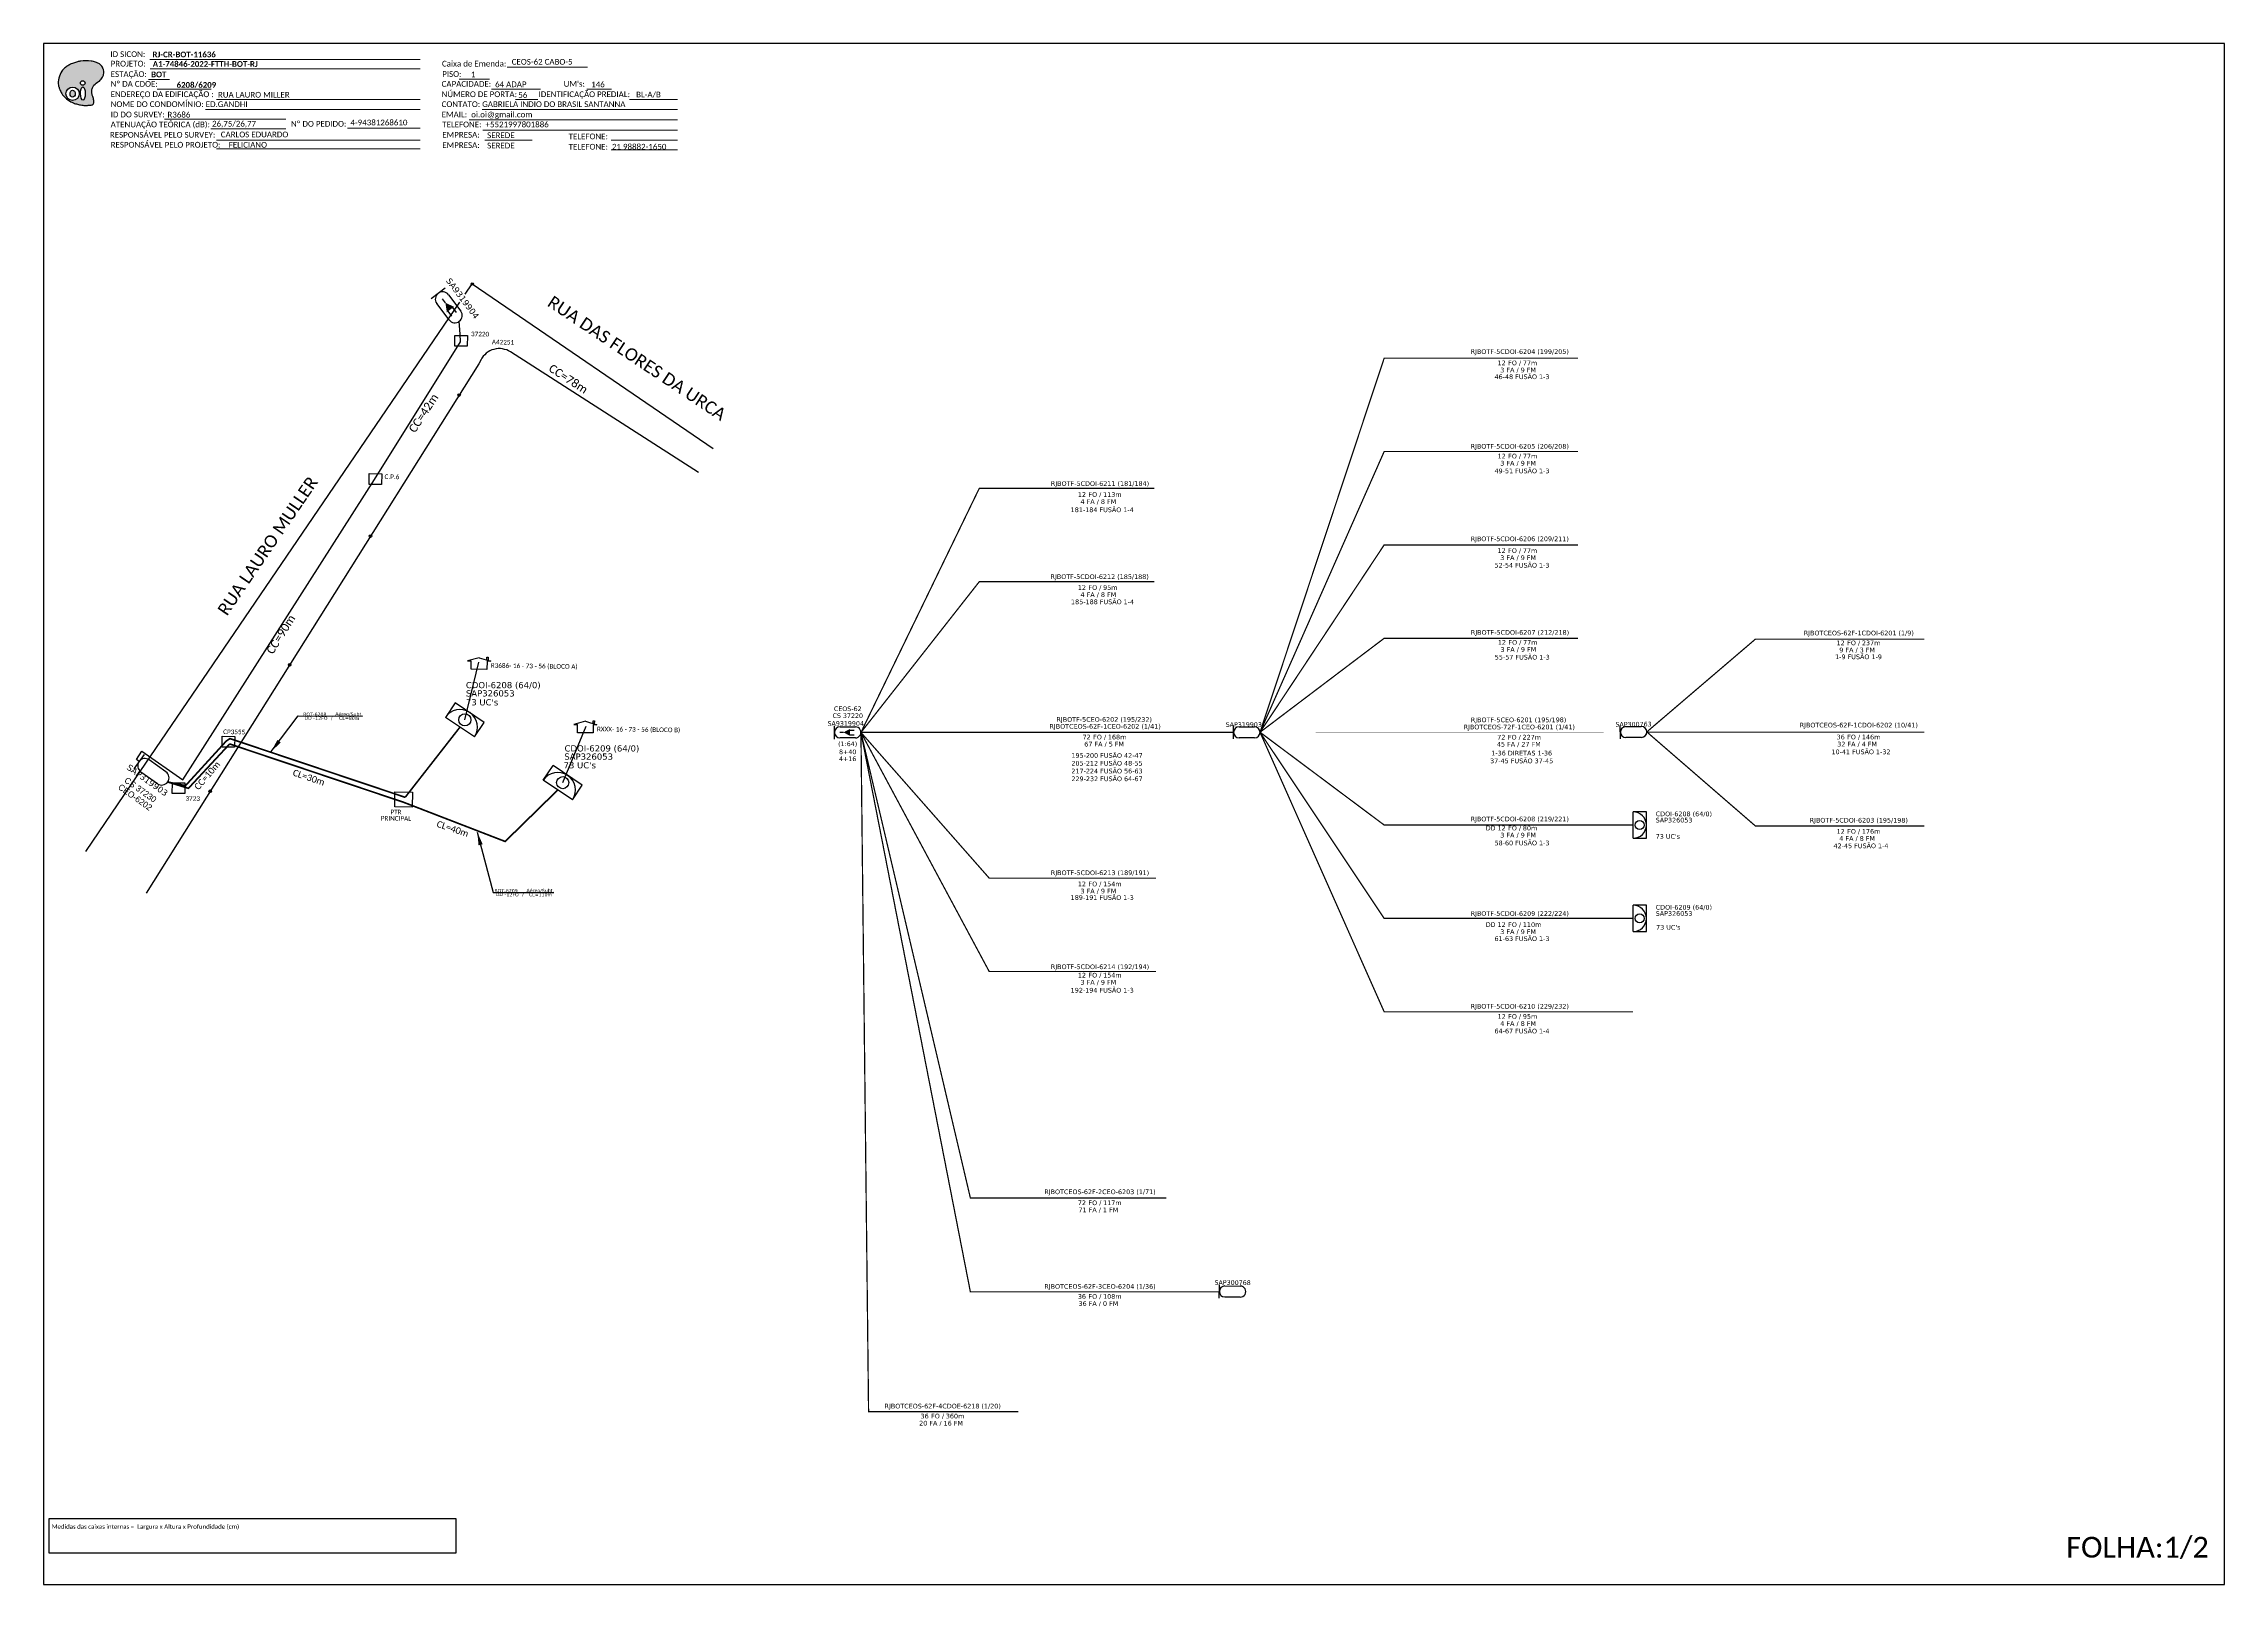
# Model space of a CAD drawing. Header units: metres. Extents: x -894 to 988, y 24 to 618.
# Drawn here: x -894 to -53, y 24 to 618 of the extents above; entities that cross this region are included whole.
import ezdxf
from ezdxf.enums import TextEntityAlignment as Align

# ---------------------------------------------------------------- set-up
doc = ezdxf.new("R2010")
doc.units = ezdxf.units.M
for name, color, linetype in [('20.5-CABO AÉREO', 1, 'Continuous'), ('CD a instalar', 1, 'Continuous'), ('CDO_INTERIOR', 1, 'Continuous'), ('CEO', 1, 'Continuous'), ('CEOS', 1, 'Continuous'), ('label_cabos', 7, 'Continuous'), ('Legenda', 1, 'Continuous'), ('LEGENDAS_INFRAESTRUTURAS', 7, 'Continuous'), ('MUB_DIVISA', 7, 'Continuous'), ('MUB_EDIFICACOES', 7, 'Continuous'), ('MUB_QUADRAS', 7, 'Continuous'), ('MUB_SEGMENTO', 7, 'Continuous'), ('NOS_DE_INFRAESTRUTURA', 7, 'Continuous'), ('SURVEYS', 7, 'Continuous'), ('SURVEYS_LEGENDAS', 7, 'Continuous')]:
    doc.layers.add(name, color=color, linetype=linetype)
doc.layers.add('EXTRA', color=50, linetype='Continuous', plot=False)
doc.layers.add('Texto_Cabos', color=1, linetype='Continuous', lineweight=20)
doc.styles.add('Legend', font='calibri.ttf')
doc.styles.add('siredit', font='verdana.ttf')
doc.styles.get("Standard").update_dxf_attribs({"font": 'arial.ttf'})
doc.styles.add('Style-font000', font='font000.shx')
doc.styles.add('WMF-Calibri0', font='calibri.ttf')
doc.styles.add('WMF-Calibri1', font='calibrib.ttf')
doc.linetypes.add('FENCELINE1', pattern='A,6.35,-2.54,[133,ltypeshp.shx,S=2.54,R=0,X=-2.54,Y=0],-2.54,25.4', length=36.83)
doc.dimstyles.get("Standard").update_dxf_attribs({"dimtxt": 0.18, "dimasz": 0.18, "dimexe": 0.18, "dimexo": 0.0625, "dimgap": 0.09, "dimtad": 0, "dimtih": 1, "dimtoh": 1, "dimdec": 4, "dimzin": 0, "dimdsep": 46, "dimtxsty": 'Standard', "dimcen": 0.09, "dimadec": 0, "dimazin": 0, "dimtfac": 1, "dimtdec": 4, "dimtofl": 0, "dimtmove": 0, "dimatfit": 3, "dimfxl": 0, "dimtolj": 1, "dimtzin": 0, "dimarcsym": 0})

# ---------------------------------------------------------------- blocks, each defined once
blk = doc.blocks.new('DV')
at = {"linetype": 'Continuous'}
blk.add_circle((0, 0), 0.00000275, dxfattribs=at)
blk = doc.blocks.new('MHMZ')
at = {"color": 0}
for p, q in [((-0.0000128, 0.0000113), (0.0000144, 0.0000113)), ((-0.0000128, -0.0000121), (-0.0000128, 0.0000113)), ((0.0000144, 0.0000113), (0.0000144, -0.0000121)), ((0.0000144, -0.0000121), (-0.0000128, -0.0000121))]:
    blk.add_line(p, q, dxfattribs=at)
blk = doc.blocks.new('LVLV')
for p, q in [((0, 0.0000254), (-0.0000251, 0.000018)), ((-0.0000251, 0.000018), (-0.0000173, 0.000018)), ((-0.0000172, 0), (-0.0000172, 0.0000179)), ((0.0000172, 0), (-0.0000172, 0)), ((0, 0.0000254), (0.0000251, 0.000018)), ((0.0000169, 0.0000264), (0.0000195, 0.0000264)), ((0.0000169, 0.0000205), (0.0000169, 0.0000264)), ((0.0000251, 0.000018), (0.0000172, 0.000018)), ((0.0000172, 0.000018), (0.0000172, 0)), ((0.0000195, 0.0000264), (0.0000195, 0.0000198))]:
    blk.add_line(p, q)
blk = doc.blocks.new('OI')
h = blk.add_hatch(color=40)
edge = h.paths.add_edge_path()
edge.add_spline(control_points=[(4.35, -0.67), (3.92, -0.99), (3.26, -1.5), (2.81, -2.59), (2.9, -3.5), (3.06, -4.27), (3.31, -4.85), (3.37, -5.39), (3.4, -5.88), (3.2, -6.4), (2.54, -6.61), (1.65, -6.63), (0.55, -6.67), (-0.56, -6.42), (-1.61, -6.14), (-2.77, -5.61), (-3.92, -4.77), (-4.89, -3.7), (-5.34, -2.65), (-5.6, -1.94), (-5.85, -0.96), (-5.71, 0.47), (-5.1, 2.02), (-4.14, 3.02), (-3.3, 3.61), (-2.37, 4.16), (-1.36, 4.44), (-0.56, 4.7), (0.79, 4.85), (2.24, 4.97), (3.79, 4.57), (4.67, 4.21), (5.44, 3.65), (5.76, 2.99), (6.03, 2.21), (6.01, 1.46), (5.72, 0.64), (5.31, 0.08), (4.88, -0.38), (4.51, -0.55), (4.35, -0.67)], knot_values=[0, 0, 0, 0, 1.60434, 2.417191, 3.427595, 4.282808, 4.776746, 5.304182, 5.888771, 6.258406, 6.858137, 7.79129, 8.986195, 10.124242, 11.187857, 12.242908, 13.953784, 15.414161, 16.515391, 17.349188, 17.675853, 19.552021, 21.515531, 22.568638, 23.63245, 24.621084, 25.782718, 26.745347, 27.142653, 29.870543, 31.004649, 31.921532, 32.709589, 33.801391, 34.042471, 35.192333, 35.971461, 36.628871, 37.254359, 37.836911, 37.836911, 37.836911, 37.836911], degree=3, periodic=0)
h.paths.add_polyline_path([(1.13, -0.87, -1), (-0.04, -0.87, -1)], flags=16)
edge = h.paths.add_edge_path(flags=16)
edge.add_ellipse((0.56, -3.59), major_axis=(-0.02, 1.71), ratio=0.361305, start_angle=0, end_angle=360)
h.paths.add_polyline_path([(-0.36, -3.62, -1), (-3.8, -3.62, -1)], flags=16)
edge = h.paths.add_edge_path(flags=0)
edge.add_ellipse((-2.08, -3.62), major_axis=(0, 0.885), ratio=0.758294, start_angle=0, end_angle=360)
at = {"color": 40}
for centre, radius in [((-2.08, -3.62), 1.72), ((0.54, -0.87), 0.587)]:
    blk.add_circle(centre, radius, dxfattribs=at)
blk.add_ellipse((-2.08, -3.62), major_axis=(0, 0.885), ratio=0.758294, start_param=-3.141592653589792, end_param=3.141592653589792, dxfattribs=at)
blk.add_ellipse((0.56, -3.59), major_axis=(-0.02, 1.71), ratio=0.361305, dxfattribs=at)
at = {"color": 40, "start_tangent": (-0.800898, -0.598801), "end_tangent": (-0.800898, -0.598801)}
blk.add_spline([(4.35, -0.67), (3.2, -1.78), (2.9, -2.54), (2.92, -3.55), (3.12, -4.38), (3.28, -4.85), (3.37, -5.37), (3.35, -5.95), (3.2, -6.29), (2.66, -6.55), (1.73, -6.63), (0.54, -6.62), (-0.58, -6.41), (-1.6, -6.11), (-2.56, -5.67), (-3.95, -4.67), (-4.89, -3.56), (-5.37, -2.56), (-5.64, -1.78), (-5.72, -1.46), (-5.63, 0.42), (-4.84, 2.22), (-4.13, 2.99), (-3.27, 3.62), (-2.4, 4.09), (-1.3, 4.47), (-0.37, 4.72), (0.02, 4.77), (2.75, 4.8), (3.85, 4.53), (4.69, 4.16), (5.31, 3.68), (5.85, 2.73), (5.93, 2.5), (5.94, 1.35), (5.67, 0.62), (5.29, 0.08), (4.84, -0.36), (4.35, -0.67)], degree=3, dxfattribs=at)
blk = doc.blocks.new('LEGENDA DOS CABOS')
at = {"layer": 'EXTRA', "style": 'siredit'}
for tag, p in [('ID', (4.6, 0.97)), ('XX', (9.03, 0.97))]:
    blk.add_attdef(tag, text='', height=0.48, rotation=359.69001, dxfattribs=at).set_placement(p, align=Align.MIDDLE_CENTER)
at = {"layer": 'Legenda', "color": 7, "style": 'siredit'}
for tag, p in [('TIPO_CABO', (1.31, 0)), ('CABO', (4.69, -0.05)), ('/', (6.81, -0.05)), ('METROS', (10.03, -0.05))]:
    blk.add_attdef(tag, text='', height=0.8, rotation=359.69001, dxfattribs=at).set_placement(p, align=Align.MIDDLE_CENTER)

msp = doc.modelspace()

# ---------------------------------------------------------------- linework, layer by layer
at = {"color": 7}
msp.add_lwpolyline([(-893.59, 23.62), (-52.59, 23.62), (-52.59, 617.62), (-893.59, 617.62)], close=True, dxfattribs=at)
at = {"lineweight": 0}
for points in [[(-852.58, 611.54), (-748.41, 611.54)], [(-852.47, 607.88), (-748.41, 607.88)], [(-714.79, 608.49), (-683.85, 608.49)], [(-853.11, 603.85), (-845.05, 603.85)], [(-733.3, 603.9), (-721.63, 603.9)], [(-720.93, 600.07), (-702, 600.07)], [(-831.18, 592.25), (-748.41, 592.25)], [(-826.98, 596.08), (-748.41, 596.08)], [(-724.48, 592.25), (-649.12, 592.25)], [(-846.98, 588.48), (-800.2, 588.48)], [(-729.45, 588.27), (-649.12, 588.27)], [(-724.18, 584.29), (-649.12, 584.29)]]:
    msp.add_lwpolyline(points, dxfattribs=at)
at = {"color": 7, "lineweight": 0}
for points in [[(-849.83, 600.07), (-828.95, 600.07)], [(-684.08, 600.07), (-674.65, 600.07)], [(-711.6, 596.08), (-703.05, 596.08)], [(-667.66, 596.08), (-649.16, 596.08)], [(-829.09, 584.83), (-800.2, 584.83)], [(-826.98, 580.46), (-748.41, 580.46)], [(-776.42, 585.08), (-748.41, 585.08)], [(-723.43, 580.46), (-705.22, 580.46)], [(-674.69, 580.46), (-649.12, 580.46)], [(-826.98, 577.06), (-748.41, 577.06)], [(-674.67, 576.63), (-649.11, 576.63)]]:
    msp.add_lwpolyline(points, dxfattribs=at)
at = {"color": 4}
for points in [[(-731.16, 356.91), (-725.79, 379.11)], [(-693.41, 332.71), (-684.39, 354.5)]]:
    msp.add_lwpolyline(points, dxfattribs=at)
at = {"color": 0}
msp.add_lwpolyline([(-891.41, 49.07), (-734.66, 49.07), (-734.66, 35.71), (-891.41, 35.71)], close=True, dxfattribs=at)
at = {"layer": '20.5-CABO AÉREO', "color": 7, "linetype": 'FENCELINE1', "ltscale": 0.1, "const_width": 0.48}
for points in [[(-301.9, 496.37), (-376.61, 496.37), (-424.49, 352.14)], [(-301.9, 460.37), (-376.61, 460.37), (-424.49, 352.14)], [(-465.29, 446.19), (-532.75, 446.19), (-578.39, 352.07)], [(-301.9, 424.37), (-376.61, 424.37), (-424.49, 352.14)], [(-465.29, 410.19), (-532.75, 410.19), (-578.39, 352.07)], [(-301.9, 388.37), (-376.61, 388.37), (-424.49, 352.14)], [(-168.25, 388.02), (-233.47, 388.02), (-275.33, 352.27)], [(-464.61, 295.9), (-528.93, 295.9), (-578.39, 352.07)], [(-464.61, 259.9), (-528.93, 259.9), (-578.39, 352.07)], [(-440.19, 136.4), (-536.19, 136.4), (-578.39, 352.07), (-578.39, 352.07)], [(-578.39, 352.07), (-575.45, 90.19), (-517.71, 90.19)], [(-460.58, 172.55), (-536.18, 172.55), (-578.39, 352.07), (-578.39, 352.07)], [(-434.69, 352.12), (-578.36, 352.09)], [(-280.61, 244.37), (-376.61, 244.37), (-424.49, 352.14)], [(-168.25, 316.02), (-233.47, 316.02), (-275.33, 352.27)], [(-168.25, 352.19), (-275.33, 352.17)]]:
    msp.add_lwpolyline(points, dxfattribs=at)
at = {"layer": '20.5-CABO AÉREO', "color": 1, "ltscale": 0.1, "const_width": 0.48}
for points in [[(-280.61, 316.37), (-376.61, 316.37), (-424.49, 352.14)], [(-280.61, 280.37), (-376.61, 280.37), (-424.49, 352.14)]]:
    msp.add_lwpolyline(points, dxfattribs=at)
at = {"layer": 'CD a instalar', "color": 7, "linetype": 'Continuous'}
for p, q in [((-732.91, 505.66), (-733.29, 510.57)), ((-732.82, 502.61), (-732.91, 505.66)), ((-765.96, 449.55), (-732.82, 502.61)), ((-839.89, 333.74), (-765.96, 449.55)), ((-857.82, 341.61), (-855.66, 344.86)), ((-855.66, 344.86), (-839.89, 333.74)), ((-856.77, 340.83), (-857.82, 341.61))]:
    msp.add_line(p, q, dxfattribs=at)
at = {"layer": 'CD a instalar', "linetype": 'Continuous', "const_width": 0.637}
for points in [[(-754.16, 327.06), (-733.04, 354.1)], [(-821.53, 349.83), (-823.18, 348.72), (-838.86, 331.56), (-845.75, 332.97)], [(-821.84, 347.63), (-821.84, 347.63), (-837.75, 330.52), (-845.75, 332.97)], [(-754.8, 325.16), (-754.8, 325.16), (-821.84, 347.63)], [(-754.16, 327.06), (-821.73, 349.7)], [(-754.8, 325.16), (-715.6, 310.03), (-695.3, 329.9)]]:
    msp.add_lwpolyline(points, dxfattribs=at)
at = {"layer": 'CD a instalar', "color": 0, "linetype": 'Continuous', "const_width": 0.048}
msp.add_lwpolyline([(-285.53, 352.2), (-424.49, 352.14)], dxfattribs=at)
at = {"layer": 'CDO_INTERIOR'}
for p, q in [((-734.9, 363.49), (-738.66, 357.87)), ((-723.65, 355.96), (-734.9, 363.49)), ((-727.42, 350.34), (-723.65, 355.96)), ((-685.91, 331.76), (-697.15, 339.29)), ((-689.67, 326.14), (-685.91, 331.76))]:
    msp.add_line(p, q, dxfattribs=at)
at = {"layer": 'CDO_INTERIOR', "color": 1}
for p, q in [((-275.5, 321.47), (-280.6, 321.47)), ((-275.51, 311.27), (-275.5, 321.47)), ((-280.61, 311.27), (-275.51, 311.27)), ((-275.5, 285.47), (-280.6, 285.47)), ((-275.51, 275.27), (-275.5, 285.47)), ((-280.61, 275.27), (-275.51, 275.27))]:
    msp.add_line(p, q, dxfattribs=at)
at = {"layer": 'CDO_INTERIOR'}
for points in [[(-727.42, 350.34), (-738.66, 357.87)], [(-700.92, 333.67), (-697.15, 339.29)], [(-689.67, 326.14), (-700.92, 333.67)]]:
    msp.add_lwpolyline(points, dxfattribs=at)
at = {"layer": 'CDO_INTERIOR', "color": 1}
for points in [[(-280.61, 311.27), (-280.6, 321.47)], [(-280.61, 275.27), (-280.6, 285.47)]]:
    msp.add_lwpolyline(points, dxfattribs=at)
at = {"layer": 'CDO_INTERIOR'}
for centre in [(-731.16, 356.91), (-693.41, 332.71)]:
    msp.add_circle(centre, 2.33, dxfattribs=at)
at = {"layer": 'CDO_INTERIOR', "color": 1}
for centre in [(-278.06, 316.37), (-278.06, 280.37)]:
    msp.add_circle(centre, 1.76, dxfattribs=at)
at = {"layer": 'CDO_INTERIOR'}
for centre in [(-733.04, 354.1), (-695.3, 329.9)]:
    msp.add_arc(centre, 6.77, 326.18706, 146.18706, dxfattribs=at)
at = {"layer": 'CDO_INTERIOR', "color": 1}
for centre in [(-280.61, 316.37), (-280.61, 280.37)]:
    msp.add_arc(centre, 5.1, 269.97241, 89.97241, dxfattribs=at)
at = {"layer": 'CEO', "color": 5}
for p, q in [((-432.57, 354.24), (-426.62, 354.26)), ((-426.61, 350.01), (-432.56, 350)), ((-856.11, 336.9), (-849.68, 332.32)), ((-846.41, 336.9), (-852.84, 341.49))]:
    msp.add_line(p, q, dxfattribs=at)
at = {"layer": 'CEO', "color": 0}
for p, q in [((-283.42, 354.33), (-277.47, 354.38)), ((-277.44, 350.13), (-283.39, 350.09)), ((-438.05, 138.66), (-432.09, 138.61)), ((-432.12, 134.37), (-438.08, 134.41))]:
    msp.add_line(p, q, dxfattribs=at)
at = {"layer": 'CEO', "color": 5}
for points in [[(-434.69, 349.56), (-434.7, 354.68)], [(-854.8, 343.6), (-858.74, 338.07)]]:
    msp.add_lwpolyline(points, dxfattribs=at)
at = {"layer": 'CEO', "color": 0}
for points in [[(-285.51, 349.64), (-285.55, 354.75)], [(-440.21, 133.99), (-440.16, 139.11)]]:
    msp.add_lwpolyline(points, dxfattribs=at)
at = {"layer": 'CEO', "color": 5}
for centre, radius, start, end in [((-432.57, 352.12), 2.12, 90.12273, 270.12273), ((-426.61, 352.13), 2.12, 270.12273, 90.12273), ((-854.48, 339.2), 2.82, 54.50734, 234.50734), ((-848.04, 334.61), 2.82, 234.50734, 54.50734)]:
    msp.add_arc(centre, radius, start, end, dxfattribs=at)
at = {"layer": 'CEO', "color": 0}
for centre, start, end in [((-283.41, 352.21), 90.42526, 270.42526), ((-277.45, 352.26), 270.42526, 90.42526), ((-438.06, 136.54), 89.54983, 269.54983), ((-432.11, 136.49), 269.54983, 89.54983)]:
    msp.add_arc(centre, 2.12, start, end, dxfattribs=at)
at = {"layer": 'CEOS', "color": 7}
for p, q in [((-737.23, 511.13), (-741.98, 517.44)), ((-737.47, 520.83), (-732.73, 514.51)), ((-586.46, 354.21), (-580.51, 354.2)), ((-580.52, 349.95), (-586.47, 349.97))]:
    msp.add_line(p, q, dxfattribs=at)
for points in [[(-744.13, 519.35), (-738.7, 523.43)], [(-738.66, 517.72), (-739.8, 519.24)], [(-737.77, 514.49), (-736.33, 512.58)], [(-735.9, 515.9), (-734.46, 513.98)], [(-588.59, 349.53), (-588.58, 354.65)], [(-585.13, 352.09), (-586.56, 352.09)], [(-582.79, 351.16), (-580.98, 351.15)], [(-582.78, 352.92), (-580.97, 352.92)]]:
    msp.add_lwpolyline(points, dxfattribs=at)
for points in [[(-738.66, 517.72, 0, 3.48, 0), (-736.7, 515.11, 3.48, 3.48, 0)], [(-585.13, 352.09, 0, 2.62, 0), (-582.67, 352.08, 2.62, 2.62, 0)]]:
    msp.add_lwpolyline(points, format="xyseb", dxfattribs=at)
for centre, radius, start, end in [((-739.73, 519.14), 2.82, 36.92479, 216.92479), ((-734.98, 512.82), 2.82, 216.92479, 36.92479), ((-586.47, 352.09), 2.12, 89.89259, 269.89259), ((-580.51, 352.08), 2.12, 269.89259, 89.89259)]:
    msp.add_arc(centre, radius, start, end, dxfattribs=at)
at = {"layer": 'MUB_EDIFICACOES', "color": 7, "linetype": 'Continuous'}
for points in [[(-730.98, 521.07), (-728.31, 524.98)], [(-877.3, 306.23), (-862.42, 328.2), (-733.14, 517.9)]]:
    msp.add_lwpolyline(points, dxfattribs=at)
at = {"layer": 'MUB_QUADRAS', "color": 7, "linetype": 'Continuous'}
for points in [[(-730.98, 521.07), (-728.31, 524.98), (-635.4, 461.55)], [(-877.31, 306.23), (-862.42, 328.2), (-733.14, 517.9)], [(-641.04, 452.31), (-713.52, 498.76), (-714.25, 499.18), (-715, 499.51), (-715.8, 499.76), (-716.61, 499.94), (-717.44, 500.04), (-718.28, 500.04), (-719.11, 499.94), (-719.92, 499.76), (-720.72, 499.51), (-721.48, 499.18), (-722.2, 498.76), (-722.87, 498.27), (-723.49, 497.71), (-724.05, 497.09), (-724.54, 496.42), (-724.84, 495.91), (-725.81, 494.13), (-854.09, 290.04)]]:
    msp.add_lwpolyline(points, dxfattribs=at)

# ---------------------------------------------------------------- block references
at = {"color": 7, "xscale": 1.494060215586429, "yscale": 1.494060215586429, "zscale": 1.494060215586429, "rotation": 0.1532896023948971}
msp.add_blockref('OI', (-879.31, 603.73), dxfattribs=at)
at = {"layer": 'label_cabos', "color": 0, "lineweight": 0}
ref = msp.add_blockref('LEGENDA DOS CABOS', (-794.56, 356.92), dxfattribs=dict(at, xscale=1.3104, yscale=1.3104, zscale=1.3104))
ref.add_attrib('ID', 'BOT-6208', dxfattribs={"color": 0, "height": 1.31, "rotation": 359.69001, "style": 'siredit'}).set_placement((-789.01, 359.06), align=Align.MIDDLE_CENTER)
ref.add_attrib('CABO', '12FO', dxfattribs={"color": 0, "height": 1.31, "rotation": 359.69001, "style": 'siredit'}).set_placement((-786.48, 357.55), align=Align.MIDDLE_CENTER)
ref.add_attrib('METROS', 'CL=80m', dxfattribs={"color": 0, "height": 1.31, "rotation": 359.69001, "style": 'siredit'}).set_placement((-775.75, 357.55), align=Align.MIDDLE_CENTER)
ref.add_attrib('XX', 'Aéreo/Subt.', dxfattribs={"color": 0, "height": 1.3104, "rotation": 359.69001, "style": 'siredit'}).set_placement((-775.81, 359.12), align=Align.MIDDLE_CENTER)
ref.add_attrib('/', '/', dxfattribs={"color": 0, "height": 1.31, "rotation": 359.69001, "style": 'siredit'}).set_placement((-782.52, 357.55), align=Align.MIDDLE_CENTER)
ref.add_attrib('TIPO_CABO', 'DD -', dxfattribs={"color": 0, "height": 1.31, "rotation": 359.69001, "style": 'siredit'}).set_placement((-790.97, 357.61), align=Align.MIDDLE_CENTER)
ref = msp.add_blockref('LEGENDA DOS CABOS', (-720.81, 288.92), dxfattribs=dict(at, xscale=1.310400000000001, yscale=1.310400000000001, zscale=1.310400000000001))
ref.add_attrib('ID', 'BOT-6209', dxfattribs={"color": 0, "height": 1.31, "rotation": 359.69001, "style": 'siredit'}).set_placement((-715.25, 291.06), align=Align.MIDDLE_CENTER)
ref.add_attrib('CABO', '12FO', dxfattribs={"color": 0, "height": 1.31, "rotation": 359.69001, "style": 'siredit'}).set_placement((-712.73, 289.54), align=Align.MIDDLE_CENTER)
ref.add_attrib('METROS', 'CL=110m', dxfattribs={"color": 0, "height": 1.31, "rotation": 359.69001, "style": 'siredit'}).set_placement((-701.99, 289.54), align=Align.MIDDLE_CENTER)
ref.add_attrib('XX', 'Aéreo/Subt.', dxfattribs={"color": 0, "height": 1.3104, "rotation": 359.69001, "style": 'siredit'}).set_placement((-702.06, 291.12), align=Align.MIDDLE_CENTER)
ref.add_attrib('/', '/', dxfattribs={"color": 0, "height": 1.31, "rotation": 359.69001, "style": 'siredit'}).set_placement((-708.76, 289.54), align=Align.MIDDLE_CENTER)
ref.add_attrib('TIPO_CABO', 'DD -', dxfattribs={"color": 0, "height": 1.31, "rotation": 359.69001, "style": 'siredit'}).set_placement((-717.22, 289.61), align=Align.MIDDLE_CENTER)
at = {"layer": 'MUB_DIVISA', "color": 255, "zscale": 177235.7687936394}
for p, xscale, yscale, rotation in [((-728.26, 524.95), 177235.7687936394, 177235.7687936394, 359.2877144578134), ((-733.36, 482.12), 177235.7687936396, 177235.7687936395, 359.2877182215969), ((-767.52, 427.77), 177235.7687936394, 177235.7687936394, 359.2877891475977), ((-798.72, 378.12), 177235.7687936396, 177235.7687936394, 359.287853930596), ((-829.35, 329.4), 177235.7687936393, 177235.7687936394, 359.2879175113529)]:
    msp.add_blockref('DV', p, dxfattribs=dict(at, xscale=xscale, yscale=yscale, rotation=rotation))
at = {"layer": 'NOS_DE_INFRAESTRUTURA', "color": 5}
for p, xscale, yscale, zscale, rotation in [((-732.72, 503.13), 177235.7687936395, 177235.7687936393, 177235.7687936394, 359.2877151758569), ((-765.8, 449.83), 177235.7687936393, 177235.7687936393, 177235.7687936394, 359.2877893595252), ((-822.44, 348.55), 177235.7687936393, 177235.7687936393, 177235.7687936394, 359.2879087345356), ((-841.66, 330.67), 177235.7687936395, 177235.7687936395, 177235.7687936394, 359.28794716446), ((-754.99, 326.33), 248454.9703738281, 248454.9703738282, 248454.9703738283, 359.2879087345356)]:
    msp.add_blockref('MHMZ', p, dxfattribs=dict(at, xscale=xscale, yscale=yscale, zscale=zscale, rotation=rotation))
at = {"layer": 'SURVEYS', "color": 0, "xscale": 177235.7687936393, "yscale": 177235.7687936394, "zscale": 177235.7687936394, "rotation": 359.2878420529061}
for p in [(-725.66, 376.39), (-684.71, 351.91)]:
    msp.add_blockref('LVLV', p, dxfattribs=at)

# ---------------------------------------------------------------- texts
at = {"lineweight": 0, "style": 'WMF-Calibri0'}
for s, height, p in [('ID SICON:', 2.206, (-867.85, 612.46)), ('PROJETO:', 2.206, (-867.74, 608.8)), ('ESTAÇÃO:', 2.206, (-867.74, 604.77)), ('Caixa de Emenda:', 2.2064, (-739.96, 608.8)), ('PISO:', 2.206, (-739.88, 604.82)), ('ENDEREÇO DA EDIFICAÇÃO :', 2.2064, (-867.74, 597)), ('CAPACIDADE:', 2.2064, (-740.1, 600.99)), ('NOME DO CONDOMÍNIO: ED.GANDHI', 2.2064, (-867.74, 593.17)), ('ID DO SURVEY:', 2.2064, (-867.74, 589.19)), ('R3686', 2.206, (-845.84, 589.13)), ('CONTATO: GABRIELA INDIO DO BRASIL SANTANNA', 2.2064, (-740.1, 593.17)), ('EMAIL:  oi.oi@gmail.com ', 2.2064, (-740.1, 589.19)), ('ATENUAÇÃO TEÓRICA (dB):', 2.2064, (-867.74, 585.36)), ('26,75/26,77', 2.2064, (-828.63, 585.65)), ('TELEFONE:  +5521997801886', 2.2064, (-739.87, 585.36))]:
    msp.add_text(s, height=height, dxfattribs=at).set_placement(p)
for s, height, style, p in [('RJ-CR-BOT-11636', 2.2064, 'WMF-Calibri1', (-851.61, 612.34)), ('BOT', 2.206, 'WMF-Calibri1', (-852.13, 604.65)), ('A1-74846-2022-FTTH-BOT-RJ', 2.2064, 'WMF-Calibri1', (-851.5, 608.68)), ('1', 2.21, 'WMF-Calibri0', (-728.8, 604.64)), ('CEOS-62 CABO-5', 2.2064, 'WMF-Calibri0', (-713.06, 609.52)), ('RUA LAURO MILLER', 2.2064, 'WMF-Calibri0', (-826.35, 596.81)), ('64 ADAP', 2.206, 'WMF-Calibri0', (-719.49, 600.83)), ('FOLHA:1/2', 8, 'WMF-Calibri0', (-113.61, 33.95))]:
    msp.add_text(s, height=height, dxfattribs=dict(style=style)).set_placement(p)
at = {"color": 7, "lineweight": 0, "style": 'WMF-Calibri0'}
for s, height, p in [('Nº DA CDOE:', 2.2064, (-867.74, 600.99)), ('NÚMERO DE PORTA:', 2.2064, (-740.1, 597)), ('IDENTIFICAÇÃO PREDIAL:', 2.2064, (-702.72, 597)), ("UM's:", 2.206, (-693.03, 600.99)), ('RESPONSÁVEL PELO SURVEY:', 2.2064, (-868.03, 581.38)), ('RESPONSÁVEL PELO PROJETO:', 2.2064, (-867.74, 577.54)), ('CARLOS EDUARDO', 2.2064, (-825.26, 581.49)), ('Nº DO PEDIDO:', 2.2064, (-798.22, 585.61)), ('EMPRESA:', 2.206, (-739.87, 581.38)), ('TELEFONE:  ', 2.2064, (-691.13, 580.75)), ('FELICIANO', 2.206, (-822.19, 577.51)), ('EMPRESA:', 2.206, (-739.87, 577.39)), ('TELEFONE:  21 98882-1650  ', 2.2064, (-691.13, 576.77))]:
    msp.add_text(s, height=height, dxfattribs=at).set_placement(p)
at = {"color": 7, "style": 'WMF-Calibri1'}
msp.add_text('6208/6209', height=2.206, dxfattribs=at).set_placement((-834.67, 600.61), align=Align.CENTER)
at = {"color": 7, "style": 'WMF-Calibri0'}
for s, height, p in [('56', 2.206, (-710.54, 596.71)), ('146', 2.206, (-682.42, 600.81)), ('BL-A/B', 2.206, (-665.11, 596.88)), ('4-94381268610', 2.2064, (-775.26, 586.11)), ('SEREDE', 2.206, (-722.56, 581.19)), ('SEREDE', 2.206, (-722.56, 577.21))]:
    msp.add_text(s, height=height, dxfattribs=at).set_placement(p)
at = {"insert": (-890.48, 46.73), "char_height": 1.69, "width": 156.1458, "attachment_point": 1, "style": 'WMF-Calibri0'}
msp.add_mtext('Medidas das caixas internas =  Largura x Altura x Profundidade (cm)', dxfattribs=at)
at = {"layer": 'CDO_INTERIOR', "style": 'siredit'}
for s, height, p in [('CDOI-6208 (64/0)', 2.3882, (-730.74, 370.33)), ('SAP326053', 2.388, (-730.74, 367.14)), ("73 UC's", 2.388, (-730.75, 363.69))]:
    msp.add_text(s, height=height, rotation=359.97241, dxfattribs=at).set_placement(p, align=Align.MIDDLE_LEFT)
for s, height, p in [('CDOI-6209 (64/0)', 2.3882, (-692.7, 345.92)), ("73 UC's", 2.388, (-693.08, 339.41)), ('SAP326053', 2.388, (-692.79, 342.76))]:
    msp.add_text(s, height=height, dxfattribs=at).set_placement(p, align=Align.MIDDLE_LEFT)
at = {"layer": 'CDO_INTERIOR', "color": 1, "ltscale": 50, "style": 'siredit'}
for s, p in [('CDOI-6208 (64/0)', (-271.9, 320.67)), ('SAP326053', (-271.9, 318.27)), ("73 UC's", (-271.91, 311.97)), ('CDOI-6209 (64/0)', (-271.9, 284.67)), ('SAP326053', (-271.9, 282.27)), ("73 UC's", (-271.76, 276.93))]:
    msp.add_text(s, height=1.8, rotation=359.97241, dxfattribs=at).set_placement(p, align=Align.MIDDLE_LEFT)
at = {"layer": 'CEO', "color": 5, "ltscale": 50, "style": 'siredit'}
msp.add_text('SAP319903   ', height=1.7739, rotation=0.12273, dxfattribs=at).set_placement((-429.6, 355.13), align=Align.MIDDLE_CENTER)
at = {"layer": 'CEO', "color": 0, "ltscale": 50, "style": 'siredit'}
for s, rotation, p in [('SAP300763', 0.42526, (-280.45, 355.24)), ('SAP300768', 359.54983, (-435.06, 139.97))]:
    msp.add_text(s, height=1.774, rotation=rotation, dxfattribs=at).set_placement(p, align=Align.MIDDLE_CENTER)
at = {"layer": 'CEO', "color": 5, "style": 'siredit'}
msp.add_text('SAP319903', height=2.354, rotation=324.50734, dxfattribs=at).set_placement((-853.58, 333.66), align=Align.MIDDLE_CENTER)
at = {"layer": 'CEO', "style": 'Style-font000'}
for s, p in [('CEO-6202', (-858.28, 327.07)), ('CS 37230', (-856.23, 329.94))]:
    msp.add_text(s, height=2.386, rotation=324.50734, dxfattribs=at).set_placement(p, align=Align.MIDDLE_CENTER)
at = {"layer": 'CEOS', "color": 7, "style": 'siredit'}
msp.add_text('SA9319904', height=2.354, rotation=306.92479, dxfattribs=at).set_placement((-731.99, 519.4), align=Align.MIDDLE_CENTER)
at = {"layer": 'CEOS', "color": 7, "ltscale": 50, "style": 'siredit'}
for s, height, p in [('CEOS-62', 1.774, (-583.47, 361.19)), ('SA9319904  ', 1.7739, (-583.48, 355.54)), ('CS 37220', 1.774, (-583.48, 358.53))]:
    msp.add_text(s, height=height, rotation=359.89259, dxfattribs=at).set_placement(p, align=Align.MIDDLE_CENTER)
for s, p in [('(1:64)', (-583.5, 348.56)), ('8+40', (-583.5, 345.47)), ('4+16', (-583.51, 342.8))]:
    msp.add_text(s, height=1.774, rotation=359.89259, dxfattribs=at).set_placement(p, align=Align.TOP_CENTER)
at = {"layer": 'label_cabos', "linetype": 'Continuous', "insert": (-691.23, 488.37), "char_height": 3.184, "attachment_point": 5, "rotation": 327.01012, "style": 'Legend'}
msp.add_mtext('\\A1;CC=78m', dxfattribs=at)
at = {"layer": 'label_cabos', "color": 3, "linetype": 'Continuous', "attachment_point": 5, "style": 'Legend'}
for s, insert, char_height, rotation in [('\\A1;CC=42m', (-747.09, 475.19), 3.184, 56.69617), ('\\A1;CC=90m', (-802.1, 389.89), 3.184, 57.97197), ('\\A1;CC=10m', (-830.5, 335.45), 2.5, 49.30526)]:
    msp.add_mtext(s, dxfattribs=dict(at, insert=insert, char_height=char_height, rotation=rotation))
at = {"layer": 'label_cabos', "color": 3, "linetype": 'Continuous', "char_height": 2.5, "width": 19.358, "attachment_point": 5, "rotation": 341.47205, "style": 'Legend'}
for s, insert in [('\\A1;CL=30m', (-791.32, 334.69)), ('\\A1;CL=40m', (-735.84, 314.92))]:
    msp.add_mtext(s, dxfattribs=dict(at, insert=insert))
at = {"layer": 'LEGENDAS_INFRAESTRUTURAS', "color": 5, "style": 'Legend'}
for s, rotation, p in [('37220', 359.28771, (-728.77, 504.82)), ('C.P.6', 359.28778, (-762.12, 449.78)), ('CP3555', 359.2879, (-824.35, 351.45)), ('3723', 359.28794, (-838.91, 325.75)), ('PRINCIPAL', 359.2879, (-763.6, 318.11)), ('PTR ', 359.2879, (-759.86, 320.54))]:
    msp.add_text(s, height=1.772, rotation=rotation, dxfattribs=at).set_placement(p)
at = {"layer": 'LEGENDAS_INFRAESTRUTURAS', "color": 1, "style": 'Legend'}
msp.add_text('A42251', height=1.772, rotation=359.28769, dxfattribs=at).set_placement((-720.75, 501.69))
at = {"layer": 'MUB_SEGMENTO', "color": 0, "style": 'Legend'}
for s, rotation, p in [('RUA DAS FLORES DA URCA', 326.36136, (-699.72, 516.75)), ('RUA LAURO MULLER', 55.76311, (-822.89, 396.71))]:
    msp.add_text(s, height=4.7764, rotation=rotation, dxfattribs=at).set_placement(p)
at = {"layer": 'SURVEYS_LEGENDAS', "color": 0, "style": 'Legend'}
for s, p in [(' R3686- 16 - 73 - 56 (BLOCO A)', (-721.78, 377.01)), (' RXXX- 16 - 73 - 56 (BLOCO B)', (-680.83, 352.53))]:
    msp.add_text(s, height=1.7724, rotation=359.28784, dxfattribs=at).set_placement(p)
at = {"layer": 'Texto_Cabos', "color": 0, "ltscale": 50, "style": 'siredit'}
for s, p in [('12', (-329.73, 494.53)), ('12', (-329.73, 458.61)), ('12', (-491.61, 443.8)), ('12', (-329.73, 422.16)), ('12', (-491.61, 407.91)), ('12', (-329.64, 386.79)), ('12', (-198.99, 386.59)), ('72', (-489.77, 350.29)), ('72', (-329.86, 350.24)), ('36', (-198.99, 350.31)), ('12', (-198.99, 313.92)), ('12', (-491.61, 293.65)), ('12', (-491.61, 258.49)), ('12', (-329.73, 242.58)), ('72', (-491.61, 170.72)), ('36', (-491.61, 134.63))]:
    msp.add_text(s, height=1.8, dxfattribs=at).set_placement(p, align=Align.MIDDLE_RIGHT)
for s, p in [('3 FA / 9 FM', (-324.95, 491.79)), ('3 FA / 9 FM', (-324.95, 455.87)), ('4 FA / 8 FM', (-486.83, 441.06)), ('3 FA / 9 FM', (-324.95, 419.42)), ('4 FA / 8 FM', (-486.83, 405.17)), ('3 FA / 9 FM', (-324.86, 384.06)), ('9 FA / 3 FM', (-194.21, 383.85)), ('RJBOTF-5CEO-6202 (195/232)', (-484.59, 357.07)), ('RJBOTF-5CEO-6201 (195/198)', (-324.8, 356.92)), (' 67 FA / 5 FM', (-484.99, 347.55)), (' 45 FA / 27 FM', (-325.08, 347.51)), ('32 FA / 4 FM', (-194.21, 347.57)), ('4 FA / 8 FM', (-194.21, 311.19)), ('3 FA / 9 FM', (-486.83, 290.91)), ('3 FA / 9 FM', (-486.83, 255.75)), ('4 FA / 8 FM', (-324.95, 239.84)), ('71 FA / 1 FM', (-486.83, 167.99)), ('36 FA / 0 FM', (-486.83, 131.89))]:
    msp.add_text(s, height=1.8, dxfattribs=at).set_placement(p, align=Align.MIDDLE_CENTER)
at = {"layer": 'Texto_Cabos', "color": 0, "style": 'siredit'}
for p in [(-323.81, 494.53), (-323.81, 458.61), (-485.68, 443.8), (-323.81, 422.16), (-485.68, 407.91), (-323.72, 386.79), (-193.07, 386.59), (-483.85, 350.29), (-323.93, 350.24), (-193.07, 350.31), (-193.07, 313.92), (-485.68, 293.65), (-485.68, 258.49), (-323.81, 242.58), (-485.68, 170.72), (-485.68, 134.63)]:
    msp.add_text('FO /', height=1.8, dxfattribs=at).set_placement(p, align=Align.MIDDLE_RIGHT)
at = {"layer": 'Texto_Cabos', "color": 0, "ltscale": 50, "style": 'siredit'}
for s, p in [('77m', (-323.13, 494.53)), ('77m', (-323.13, 458.61)), ('113m', (-485.01, 443.8)), ('77m', (-323.13, 422.16)), ('95m', (-485.01, 407.91)), ('77m', (-323.04, 386.79)), ('237m', (-192.39, 386.59)), ('168m', (-483.17, 350.29)), ('227m', (-323.26, 350.24)), ('146m', (-192.39, 350.31)), ('176m', (-192.39, 313.92)), ('154m', (-485.01, 293.65)), ('154m', (-485.01, 258.49)), ('95m', (-323.13, 242.58)), ('117m', (-485.01, 170.72)), ('108m', (-485.01, 134.63))]:
    msp.add_text(s, height=1.8, dxfattribs=at).set_placement(p, align=Align.MIDDLE_LEFT)
at = {"layer": 'Texto_Cabos', "color": 1, "ltscale": 50, "style": 'siredit'}
for p in [(-329.73, 315.21), (-329.73, 277.97)]:
    msp.add_text('DD 12', height=1.8, dxfattribs=at).set_placement(p, align=Align.MIDDLE_RIGHT)
for p in [(-324.95, 312.47), (-324.95, 275.23)]:
    msp.add_text('3 FA / 9 FM', height=1.8, dxfattribs=at).set_placement(p, align=Align.MIDDLE_CENTER)
at = {"layer": 'Texto_Cabos', "color": 1, "style": 'siredit'}
for p in [(-323.81, 315.21), (-323.81, 277.97)]:
    msp.add_text('FO /', height=1.8, dxfattribs=at).set_placement(p, align=Align.MIDDLE_RIGHT)
at = {"layer": 'Texto_Cabos', "color": 1, "ltscale": 50, "style": 'siredit'}
for s, p in [('80m', (-323.13, 315.21)), ('110m', (-323.13, 277.97))]:
    msp.add_text(s, height=1.8, dxfattribs=at).set_placement(p, align=Align.MIDDLE_LEFT)
at = {"layer": 'Texto_Cabos', "color": 7, "style": 'siredit'}
msp.add_text('20 FA / 16 FM', height=1.8, dxfattribs=at).set_placement((-547.49, 85.77), align=Align.MIDDLE_CENTER)
for s, p in [('36', (-552.27, 88.51)), ('FO /', (-546.34, 88.51))]:
    msp.add_text(s, height=1.8, dxfattribs=at).set_placement(p, align=Align.MIDDLE_RIGHT)
msp.add_text('360m', height=1.8, dxfattribs=at).set_placement((-545.67, 88.51), align=Align.MIDDLE_LEFT)
at = {"layer": 'Texto_Cabos', "color": 0, "char_height": 1.8, "attachment_point": 5, "style": 'siredit'}
for s, insert in [('RJBOTF-5CDOI-6204 (199/205)', (-324.33, 498.64)), ('46-48 FUSÃO 1-3', (-323.46, 489.17)), ('RJBOTF-5CDOI-6205 (206/208)', (-324.33, 462.13)), ('49-51 FUSÃO 1-3', (-323.46, 452.87)), ('RJBOTF-5CDOI-6211 (181/184)', (-486.21, 447.76)), ('181-184 FUSÃO 1-4', (-485.34, 437.88)), ('RJBOTF-5CDOI-6206 (209/211)', (-324.33, 426.46)), ('RJBOTF-5CDOI-6212 (185/188)', (-486.34, 411.87)), ('52-54 FUSÃO 1-3', (-323.46, 416.51)), ('185-188 FUSÃO 1-4', (-485.21, 402.4)), ('RJBOTF-5CDOI-6207 (212/218)', (-324.24, 390.39)), ('RJBOTCEOS-62F-1CDOI-6201 (1/9)', (-193.59, 390.15)), ('55-57 FUSÃO 1-3', (-323.37, 381.06)), ('1-9 FUSÃO 1-9', (-193.69, 381.2)), ('RJBOTCEOS-62F-1CEO-6202 (1/41)', (-484.24, 354.17)), ('RJBOTCEOS-72F-1CEO-6201 (1/41)', (-324.51, 353.92)), ('RJBOTCEOS-62F-1CDOI-6202 (10/41)', (-193.59, 354.66)), ('1-36 DIRETAS 1-36\\P37-45 FUSÃO 37-45', (-323.59, 342.58)), ('10-41 FUSÃO 1-32', (-192.73, 344.57)), ('195-200 FUSÃO 42-47\\P205-212 FUSÃO 48-55\\P217-224 FUSÃO 56-63\\P229-232 FUSÃO 64-67', (-483.5, 338.67)), ('RJBOTF-5CDOI-6203 (195/198)', (-193.59, 317.97)), ('42-45 FUSÃO 1-4', (-192.73, 308.33)), ('RJBOTF-5CDOI-6213 (189/191)', (-486.21, 297.72)), ('189-191 FUSÃO 1-3', (-485.34, 288.4)), ('RJBOTF-5CDOI-6214 (192/194)', (-486.21, 261.47)), ('192-194 FUSÃO 1-3', (-485.34, 252.67)), ('RJBOTF-5CDOI-6210 (229/232)', (-324.33, 246.24)), ('64-67 FUSÃO 1-4', (-323.46, 236.93)), ('RJBOTCEOS-62F-2CEO-6203 (1/71)', (-486.21, 174.72)), ('RJBOTCEOS-62F-3CEO-6204 (1/36)', (-486.21, 138.24))]:
    msp.add_mtext(s, dxfattribs=dict(at, insert=insert))
at = {"layer": 'Texto_Cabos', "color": 1, "char_height": 1.8, "attachment_point": 5, "style": 'siredit'}
for s, insert, width in [('RJBOTF-5CDOI-6208 (219/221)', (-324.33, 318.45), 45.4597), ('RJBOTF-5CDOI-6209 (222/224)', (-324.33, 282.01), 60.2099)]:
    msp.add_mtext(s, dxfattribs=dict(at, insert=insert, width=width))
for s, insert in [('58-60 FUSÃO 1-3', (-323.46, 309.43)), ('61-63 FUSÃO 1-3', (-323.46, 272.55))]:
    msp.add_mtext(s, dxfattribs=dict(at, insert=insert))
at = {"layer": 'Texto_Cabos', "color": 7, "insert": (-546.87, 92.11), "char_height": 1.8, "width": 66.4382, "attachment_point": 5, "style": 'siredit'}
msp.add_mtext('RJBOTCEOS-62F-4CDOE-6218 (1/20)', dxfattribs=at)

# ---------------------------------------------------------------- leaders
for points in [[(-805.8, 344.73), (-795.37, 358.41), (-770.57, 358.32)], [(-726.34, 313.59), (-720.23, 290.36), (-696.78, 290.38)]]:
    msp.add_leader(points, dimstyle='Standard', override={"dimasz": 5})

doc.saveas('drawing.dxf')
